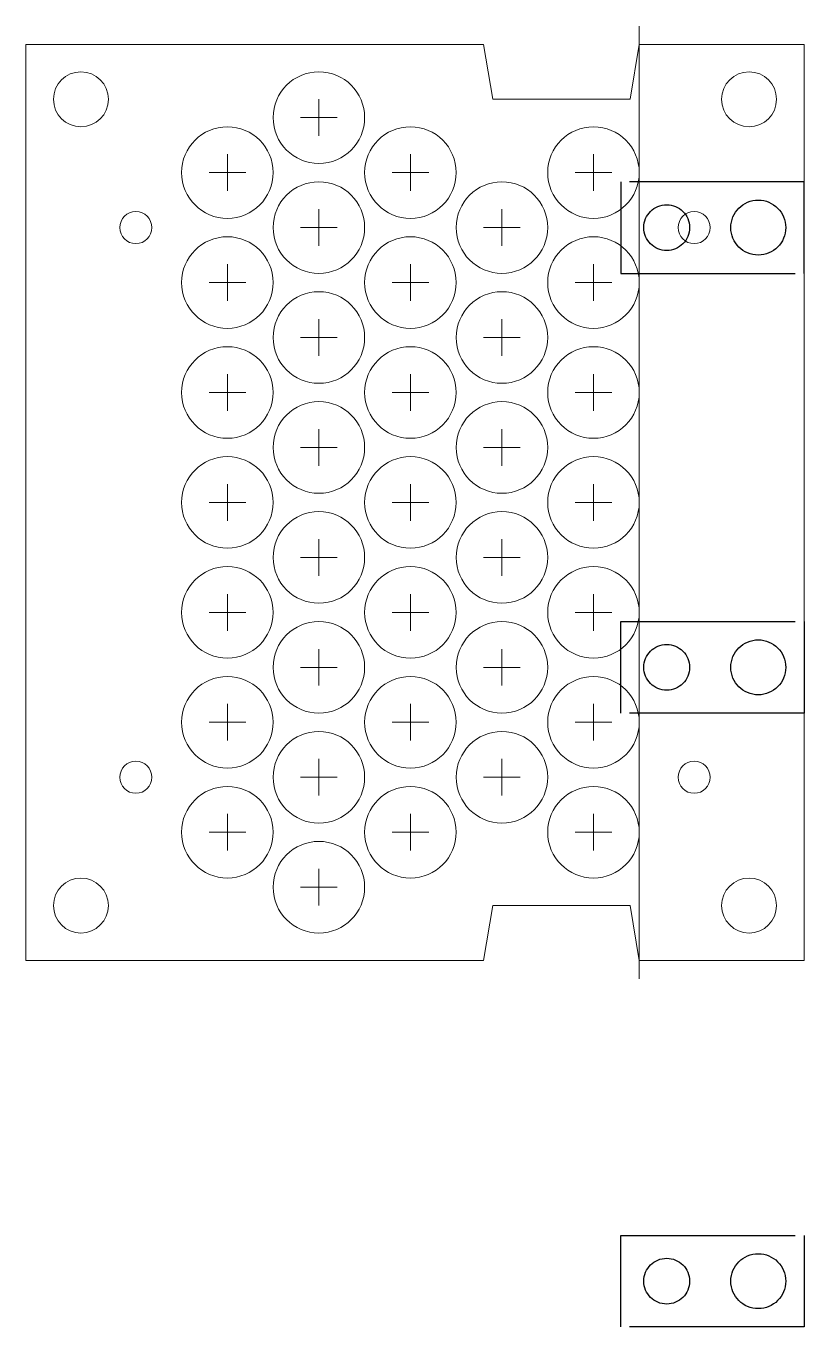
# Model space of a CAD drawing. Header units: millimetres. Extents: x -930 to 1800, y -2430 to 1500.
# Drawn here: x 685 to 770, y -2240 to -2098 of the extents above; entities that cross this region are included whole.
import ezdxf

# ---------------------------------------------------------------- set-up
doc = ezdxf.new("R2010")
doc.units = ezdxf.units.MM
doc.linetypes.add('CENTER2', pattern=[28.575, 19.05, -3.175, 3.175, -3.175])
doc.layers.add('help', color=6, linetype='Continuous', lineweight=0, true_color=0xff00ff)
doc.layers.add('housing', color=3, linetype='Continuous', lineweight=0, true_color=0x00ff00)
doc.layers.add('help ... help2', color=6, linetype='CENTER2', true_color=0xff00ff)

msp = doc.modelspace()

# ---------------------------------------------------------------- linework, layer by layer
at = {"layer": 'help'}
for p, q in [((752, -2098), (752, -2202)), ((717, -2106), (717, -2110)), ((715, -2108), (719, -2108)), ((707, -2112), (707, -2116)), ((727, -2112), (727, -2116)), ((747, -2112), (747, -2116)), ((705, -2114), (709, -2114)), ((725, -2114), (729, -2114)), ((745, -2114), (749, -2114)), ((717, -2118), (717, -2122)), ((737, -2118), (737, -2122)), ((715, -2120), (719, -2120)), ((735, -2120), (739, -2120)), ((707, -2124), (707, -2128)), ((727, -2124), (727, -2128)), ((747, -2124), (747, -2128)), ((705, -2126), (709, -2126)), ((725, -2126), (729, -2126)), ((745, -2126), (749, -2126)), ((717, -2130), (717, -2134)), ((737, -2130), (737, -2134)), ((715, -2132), (719, -2132)), ((735, -2132), (739, -2132)), ((707, -2136), (707, -2140)), ((727, -2136), (727, -2140)), ((747, -2136), (747, -2140)), ((705, -2138), (709, -2138)), ((725, -2138), (729, -2138)), ((745, -2138), (749, -2138)), ((717, -2142), (717, -2146)), ((737, -2142), (737, -2146)), ((715, -2144), (719, -2144)), ((735, -2144), (739, -2144)), ((707, -2148), (707, -2152)), ((727, -2148), (727, -2152)), ((747, -2148), (747, -2152)), ((705, -2150), (709, -2150)), ((725, -2150), (729, -2150)), ((745, -2150), (749, -2150)), ((717, -2154), (717, -2158)), ((737, -2154), (737, -2158)), ((715, -2156), (719, -2156)), ((735, -2156), (739, -2156)), ((707, -2160), (707, -2164)), ((727, -2160), (727, -2164)), ((747, -2160), (747, -2164)), ((705, -2162), (709, -2162)), ((725, -2162), (729, -2162)), ((745, -2162), (749, -2162)), ((717, -2166), (717, -2170)), ((737, -2166), (737, -2170)), ((715, -2168), (719, -2168)), ((735, -2168), (739, -2168)), ((707, -2172), (707, -2176)), ((727, -2172), (727, -2176)), ((747, -2172), (747, -2176)), ((705, -2174), (709, -2174)), ((725, -2174), (729, -2174)), ((745, -2174), (749, -2174)), ((717, -2178), (717, -2182)), ((737, -2178), (737, -2182)), ((715, -2180), (719, -2180)), ((735, -2180), (739, -2180)), ((707, -2184), (707, -2188)), ((727, -2184), (727, -2188)), ((747, -2184), (747, -2188)), ((705, -2186), (709, -2186)), ((725, -2186), (729, -2186)), ((745, -2186), (749, -2186)), ((717, -2190), (717, -2194)), ((715, -2192), (719, -2192))]:
    msp.add_line(p, q, dxfattribs=at)
for centre in [(717, -2108), (707, -2114), (727, -2114), (747, -2114), (717, -2120), (737, -2120), (707, -2126), (727, -2126), (747, -2126), (717, -2132), (737, -2132), (707, -2138), (727, -2138), (747, -2138), (717, -2144), (737, -2144), (707, -2150), (727, -2150), (747, -2150), (717, -2156), (737, -2156), (707, -2162), (727, -2162), (747, -2162), (717, -2168), (737, -2168), (707, -2174), (727, -2174), (747, -2174), (717, -2180), (737, -2180), (707, -2186), (727, -2186), (747, -2186), (717, -2192)]:
    msp.add_circle(centre, 5, dxfattribs=at)
at = {"layer": 'help ... help2'}
for p, q in [((750, -2115), (750, -2125)), ((770, -2115), (750, -2115)), ((770, -2125), (770, -2115)), ((750, -2125), (770, -2125)), ((750, -2173), (750, -2163)), ((750, -2163), (770, -2163)), ((770, -2163), (770, -2173)), ((770, -2173), (750, -2173)), ((750, -2240), (750, -2230)), ((750, -2230), (770, -2230)), ((770, -2230), (770, -2240)), ((770, -2240), (750, -2240))]:
    msp.add_line(p, q, dxfattribs=at)
for centre, radius in [((765, -2120), 3), ((755, -2120), 2.5), ((755, -2168), 2.5), ((765, -2168), 3), ((765, -2235), 3), ((755, -2235), 2.5)]:
    msp.add_circle(centre, radius, dxfattribs=at)
at = {"layer": 'housing'}
for p, q in [((685, -2100), (685, -2200)), ((735, -2100), (685, -2100)), ((736, -2106), (735, -2100)), ((752, -2100), (751, -2106)), ((752, -2100), (770, -2100)), ((770, -2100), (770, -2200)), ((751, -2106), (736, -2106)), ((736, -2194), (735, -2200)), ((751, -2194), (736, -2194)), ((752, -2200), (751, -2194)), ((735, -2200), (685, -2200)), ((752, -2200), (770, -2200))]:
    msp.add_line(p, q, dxfattribs=at)
for centre, radius in [((691, -2106), 3), ((764, -2106), 3), ((697, -2120), 1.75), ((758, -2120), 1.75), ((697, -2180), 1.75), ((758, -2180), 1.75), ((691, -2194), 3), ((764, -2194), 3)]:
    msp.add_circle(centre, radius, dxfattribs=at)

doc.saveas('drawing.dxf')
